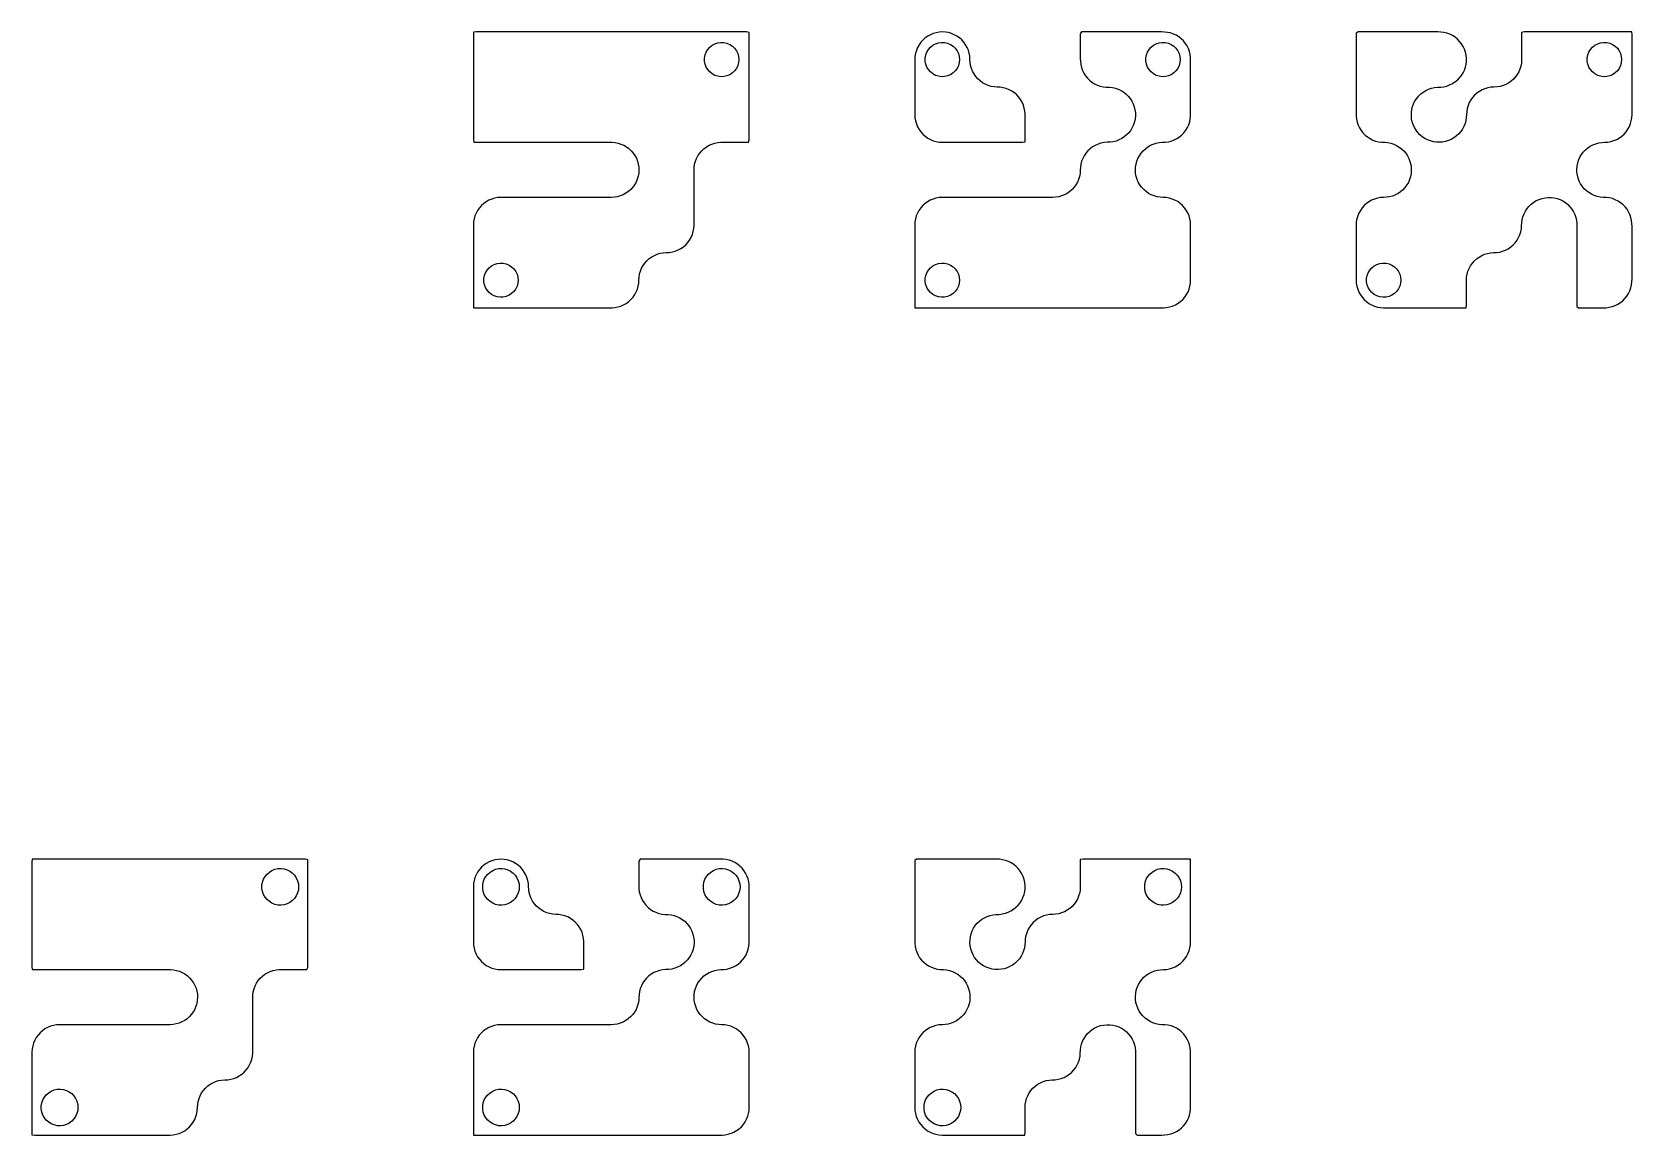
# Model space of a CAD drawing. Header units: millimetres. Extents: x -87.3 to -35.1, y 17.1 to 53.1.
import ezdxf

# ---------------------------------------------------------------- set-up
doc = ezdxf.new("R2010")
doc.units = ezdxf.units.MM

msp = doc.modelspace()

# ---------------------------------------------------------------- linework, layer by layer
for points in [[(-72.9, 45.9), (-72.9, 45.8), (-72.9, 45.7), (-72.9, 45.599), (-72.9, 45.499), (-72.9, 45.399), (-72.9, 45.299), (-72.9, 45.198), (-72.9, 45.098), (-72.9, 44.998), (-72.9, 44.898), (-72.9, 44.798), (-72.9, 44.697), (-72.9, 44.597), (-72.9, 44.497), (-72.9, 44.397), (-72.9, 44.297), (-72.9, 44.196), (-72.896, 44.1), (-72.796, 44.1), (-72.696, 44.1), (-72.595, 44.1), (-72.495, 44.1), (-72.395, 44.1), (-72.295, 44.1), (-72.195, 44.1), (-72.094, 44.1), (-71.994, 44.1), (-71.894, 44.1), (-71.794, 44.1), (-71.693, 44.1), (-71.593, 44.1), (-71.493, 44.1), (-71.393, 44.1), (-71.293, 44.1), (-71.192, 44.1), (-71.092, 44.1), (-70.992, 44.1), (-70.892, 44.1), (-70.791, 44.1), (-70.691, 44.1), (-70.591, 44.1), (-70.491, 44.1), (-70.391, 44.1), (-70.29, 44.1), (-70.19, 44.1), (-70.09, 44.1), (-69.99, 44.1), (-69.89, 44.1), (-69.789, 44.1), (-69.689, 44.1), (-69.589, 44.1), (-69.489, 44.1), (-69.388, 44.1), (-69.288, 44.1), (-69.188, 44.1), (-69.088, 44.1), (-68.988, 44.1), (-68.887, 44.1), (-68.787, 44.1), (-68.687, 44.1), (-68.587, 44.1), (-68.486, 44.1), (-68.386, 44.1), (-68.286, 44.107), (-68.188, 44.125), (-68.092, 44.154), (-68, 44.194), (-67.913, 44.243), (-67.832, 44.302), (-67.758, 44.37), (-67.692, 44.445), (-67.634, 44.527), (-67.586, 44.615), (-67.549, 44.708), (-67.522, 44.804), (-67.505, 44.903), (-67.5, 45.003), (-67.494, 45.103), (-67.477, 45.202), (-67.449, 45.298), (-67.411, 45.391), (-67.362, 45.478), (-67.305, 45.56), (-67.238, 45.635), (-67.163, 45.702), (-67.082, 45.76), (-66.995, 45.809), (-66.902, 45.848), (-66.806, 45.876), (-66.708, 45.894), (-66.608, 45.9), (-66.508, 45.905), (-66.409, 45.921), (-66.312, 45.947), (-66.219, 45.985), (-66.131, 46.032), (-66.048, 46.089), (-65.973, 46.155), (-65.905, 46.228), (-65.846, 46.309), (-65.796, 46.396), (-65.756, 46.488), (-65.726, 46.583), (-65.708, 46.682), (-65.7, 46.782), (-65.7, 46.882), (-65.7, 46.982), (-65.7, 47.082), (-65.7, 47.183), (-65.7, 47.283), (-65.7, 47.383), (-65.7, 47.483), (-65.7, 47.584), (-65.7, 47.684), (-65.7, 47.784), (-65.7, 47.884), (-65.7, 47.984), (-65.7, 48.085), (-65.7, 48.185), (-65.7, 48.285), (-65.7, 48.385), (-65.7, 48.485), (-65.7, 48.586), (-65.696, 48.686), (-65.681, 48.785), (-65.655, 48.882), (-65.618, 48.975), (-65.572, 49.063), (-65.515, 49.146), (-65.45, 49.222), (-65.377, 49.291), (-65.297, 49.351), (-65.21, 49.401), (-65.119, 49.442), (-65.023, 49.472), (-64.925, 49.491), (-64.825, 49.5), (-64.725, 49.5), (-64.625, 49.5), (-64.524, 49.5), (-64.424, 49.5), (-64.324, 49.5), (-64.224, 49.5), (-64.123, 49.5), (-64.023, 49.5), (-63.923, 49.5), (-63.9, 49.577), (-63.9, 49.677), (-63.9, 49.778), (-63.9, 49.878), (-63.9, 49.978), (-63.9, 50.078), (-63.9, 50.179), (-63.9, 50.279), (-63.9, 50.379), (-63.9, 50.479), (-63.9, 50.579), (-63.9, 50.68), (-63.9, 50.78), (-63.9, 50.88), (-63.9, 50.98), (-63.9, 51.08), (-63.9, 51.181), (-63.9, 51.281), (-63.9, 51.381), (-63.9, 51.481), (-63.9, 51.582), (-63.9, 51.682), (-63.9, 51.782), (-63.9, 51.882), (-63.9, 51.982), (-63.9, 52.083), (-63.9, 52.183), (-63.9, 52.283), (-63.9, 52.383), (-63.9, 52.484), (-63.9, 52.584), (-63.9, 52.684), (-63.9, 52.784), (-63.9, 52.884), (-63.9, 52.985), (-63.9, 53.085), (-63.985, 53.1), (-64.085, 53.1), (-64.186, 53.1), (-64.286, 53.1), (-64.386, 53.1), (-64.486, 53.1), (-64.586, 53.1), (-64.687, 53.1), (-64.787, 53.1), (-64.887, 53.1), (-64.987, 53.1), (-65.087, 53.1), (-65.188, 53.1), (-65.288, 53.1), (-65.388, 53.1), (-65.488, 53.1), (-65.589, 53.1), (-65.689, 53.1), (-65.789, 53.1), (-65.889, 53.1), (-65.989, 53.1), (-66.09, 53.1), (-66.19, 53.1), (-66.29, 53.1), (-66.39, 53.1), (-66.491, 53.1), (-66.591, 53.1), (-66.691, 53.1), (-66.791, 53.1), (-66.891, 53.1), (-66.992, 53.1), (-67.092, 53.1), (-67.192, 53.1), (-67.292, 53.1), (-67.392, 53.1), (-67.493, 53.1), (-67.593, 53.1), (-67.693, 53.1), (-67.793, 53.1), (-67.894, 53.1), (-67.994, 53.1), (-68.094, 53.1), (-68.194, 53.1), (-68.294, 53.1), (-68.395, 53.1), (-68.495, 53.1), (-68.595, 53.1), (-68.695, 53.1), (-68.796, 53.1), (-68.896, 53.1), (-68.996, 53.1), (-69.096, 53.1), (-69.196, 53.1), (-69.297, 53.1), (-69.397, 53.1), (-69.497, 53.1), (-69.597, 53.1), (-69.698, 53.1), (-69.798, 53.1), (-69.898, 53.1), (-69.998, 53.1), (-70.098, 53.1), (-70.199, 53.1), (-70.299, 53.1), (-70.399, 53.1), (-70.499, 53.1), (-70.599, 53.1), (-70.7, 53.1), (-70.8, 53.1), (-70.9, 53.1), (-71, 53.1), (-71.101, 53.1), (-71.201, 53.1), (-71.301, 53.1), (-71.401, 53.1), (-71.501, 53.1), (-71.602, 53.1), (-71.702, 53.1), (-71.802, 53.1), (-71.902, 53.1), (-72.003, 53.1), (-72.103, 53.1), (-72.203, 53.1), (-72.303, 53.1), (-72.403, 53.1), (-72.504, 53.1), (-72.604, 53.1), (-72.704, 53.1), (-72.804, 53.1), (-72.9, 53.096), (-72.9, 52.995), (-72.9, 52.895), (-72.9, 52.795), (-72.9, 52.695), (-72.9, 52.594), (-72.9, 52.494), (-72.9, 52.394), (-72.9, 52.294), (-72.9, 52.194), (-72.9, 52.093), (-72.9, 51.993), (-72.9, 51.893), (-72.9, 51.793), (-72.9, 51.692), (-72.9, 51.592), (-72.9, 51.492), (-72.9, 51.392), (-72.9, 51.292), (-72.9, 51.191), (-72.9, 51.091), (-72.9, 50.991), (-72.9, 50.891), (-72.9, 50.79), (-72.9, 50.69), (-72.9, 50.59), (-72.9, 50.49), (-72.9, 50.39), (-72.9, 50.289), (-72.9, 50.189), (-72.9, 50.089), (-72.9, 49.989), (-72.9, 49.889), (-72.9, 49.788), (-72.9, 49.688), (-72.9, 49.588), (-72.888, 49.5), (-72.787, 49.5), (-72.687, 49.5), (-72.587, 49.5), (-72.487, 49.5), (-72.387, 49.5), (-72.286, 49.5), (-72.186, 49.5), (-72.086, 49.5), (-71.986, 49.5), (-71.885, 49.5), (-71.785, 49.5), (-71.685, 49.5), (-71.585, 49.5), (-71.485, 49.5), (-71.384, 49.5), (-71.284, 49.5), (-71.184, 49.5), (-71.084, 49.5), (-70.984, 49.5), (-70.883, 49.5), (-70.783, 49.5), (-70.683, 49.5), (-70.583, 49.5), (-70.482, 49.5), (-70.382, 49.5), (-70.282, 49.5), (-70.182, 49.5), (-70.082, 49.5), (-69.981, 49.5), (-69.881, 49.5), (-69.781, 49.5), (-69.681, 49.5), (-69.58, 49.5), (-69.48, 49.5), (-69.38, 49.5), (-69.28, 49.5), (-69.18, 49.5), (-69.079, 49.5), (-68.979, 49.5), (-68.879, 49.5), (-68.779, 49.5), (-68.678, 49.5), (-68.578, 49.5), (-68.478, 49.5), (-68.378, 49.5), (-68.278, 49.492), (-68.18, 49.473), (-68.084, 49.443), (-67.992, 49.402), (-67.906, 49.352), (-67.825, 49.293), (-67.752, 49.224), (-67.686, 49.148), (-67.63, 49.066), (-67.583, 48.977), (-67.546, 48.884), (-67.52, 48.788), (-67.504, 48.689), (-67.5, 48.588), (-67.507, 48.489), (-67.525, 48.39), (-67.554, 48.294), (-67.593, 48.202), (-67.642, 48.115), (-67.701, 48.033), (-67.768, 47.959), (-67.843, 47.893), (-67.925, 47.835), (-68.013, 47.787), (-68.106, 47.749), (-68.202, 47.722), (-68.301, 47.705), (-68.401, 47.7), (-68.501, 47.7), (-68.601, 47.7), (-68.701, 47.7), (-68.802, 47.7), (-68.902, 47.7), (-69.002, 47.7), (-69.102, 47.7), (-69.203, 47.7), (-69.303, 47.7), (-69.403, 47.7), (-69.503, 47.7), (-69.603, 47.7), (-69.704, 47.7), (-69.804, 47.7), (-69.904, 47.7), (-70.004, 47.7), (-70.105, 47.7), (-70.205, 47.7), (-70.305, 47.7), (-70.405, 47.7), (-70.505, 47.7), (-70.606, 47.7), (-70.706, 47.7), (-70.806, 47.7), (-70.906, 47.7), (-71.007, 47.7), (-71.107, 47.7), (-71.207, 47.7), (-71.307, 47.7), (-71.407, 47.7), (-71.508, 47.7), (-71.608, 47.7), (-71.708, 47.7), (-71.808, 47.7), (-71.908, 47.7), (-72.009, 47.7), (-72.109, 47.693), (-72.207, 47.676), (-72.303, 47.647), (-72.396, 47.608), (-72.483, 47.559), (-72.564, 47.501), (-72.639, 47.434), (-72.705, 47.359), (-72.763, 47.277), (-72.811, 47.19), (-72.85, 47.097), (-72.877, 47.001), (-72.894, 46.902), (-72.9, 46.802), (-72.9, 46.702), (-72.9, 46.602), (-72.9, 46.501), (-72.9, 46.401), (-72.9, 46.301), (-72.9, 46.201), (-72.9, 46.1), (-72.9, 46), (-72.9, 45.9)], [(-64.24, 52.2), (-64.249, 52.1), (-64.276, 52.003), (-64.319, 51.913), (-64.378, 51.832), (-64.451, 51.762), (-64.535, 51.707), (-64.627, 51.668), (-64.725, 51.645), (-64.825, 51.641), (-64.925, 51.654), (-65.02, 51.685), (-65.108, 51.733), (-65.187, 51.795), (-65.253, 51.871), (-65.304, 51.957), (-65.34, 52.051), (-65.358, 52.15), (-65.358, 52.25), (-65.34, 52.349), (-65.304, 52.443), (-65.253, 52.529), (-65.187, 52.605), (-65.108, 52.667), (-65.02, 52.715), (-64.925, 52.746), (-64.825, 52.759), (-64.725, 52.755), (-64.627, 52.732), (-64.535, 52.693), (-64.451, 52.638), (-64.378, 52.568), (-64.319, 52.487), (-64.276, 52.397), (-64.249, 52.3), (-64.24, 52.2)], [(-58.5, 45.9), (-58.5, 45.8), (-58.5, 45.7), (-58.5, 45.599), (-58.5, 45.499), (-58.5, 45.399), (-58.5, 45.299), (-58.5, 45.199), (-58.5, 45.099), (-58.5, 44.998), (-58.5, 44.898), (-58.5, 44.798), (-58.5, 44.698), (-58.5, 44.598), (-58.5, 44.498), (-58.5, 44.397), (-58.5, 44.297), (-58.5, 44.197), (-58.497, 44.1), (-58.397, 44.1), (-58.297, 44.1), (-58.196, 44.1), (-58.096, 44.1), (-57.996, 44.1), (-57.896, 44.1), (-57.796, 44.1), (-57.696, 44.1), (-57.595, 44.1), (-57.495, 44.1), (-57.395, 44.1), (-57.295, 44.1), (-57.195, 44.1), (-57.095, 44.1), (-56.994, 44.1), (-56.894, 44.1), (-56.794, 44.1), (-56.694, 44.1), (-56.594, 44.1), (-56.494, 44.1), (-56.393, 44.1), (-56.293, 44.1), (-56.193, 44.1), (-56.093, 44.1), (-55.993, 44.1), (-55.893, 44.1), (-55.792, 44.1), (-55.692, 44.1), (-55.592, 44.1), (-55.492, 44.1), (-55.392, 44.1), (-55.292, 44.1), (-55.191, 44.1), (-55.091, 44.1), (-54.991, 44.1), (-54.891, 44.1), (-54.791, 44.1), (-54.691, 44.1), (-54.59, 44.1), (-54.49, 44.1), (-54.39, 44.1), (-54.29, 44.1), (-54.19, 44.1), (-54.09, 44.1), (-53.989, 44.1), (-53.889, 44.1), (-53.789, 44.1), (-53.689, 44.1), (-53.589, 44.1), (-53.489, 44.1), (-53.388, 44.1), (-53.288, 44.1), (-53.188, 44.1), (-53.088, 44.1), (-52.988, 44.1), (-52.888, 44.1), (-52.787, 44.1), (-52.687, 44.1), (-52.587, 44.1), (-52.487, 44.1), (-52.387, 44.1), (-52.287, 44.1), (-52.186, 44.1), (-52.086, 44.1), (-51.986, 44.1), (-51.886, 44.1), (-51.786, 44.1), (-51.686, 44.1), (-51.585, 44.1), (-51.485, 44.1), (-51.385, 44.1), (-51.285, 44.1), (-51.185, 44.1), (-51.085, 44.1), (-50.984, 44.1), (-50.884, 44.1), (-50.784, 44.1), (-50.684, 44.1), (-50.584, 44.1), (-50.484, 44.1), (-50.383, 44.1), (-50.284, 44.108), (-50.185, 44.126), (-50.089, 44.155), (-49.998, 44.195), (-49.911, 44.245), (-49.83, 44.304), (-49.756, 44.371), (-49.69, 44.447), (-49.633, 44.529), (-49.585, 44.617), (-49.548, 44.71), (-49.521, 44.806), (-49.505, 44.905), (-49.5, 45.005), (-49.5, 45.105), (-49.5, 45.206), (-49.5, 45.306), (-49.5, 45.406), (-49.5, 45.506), (-49.5, 45.606), (-49.5, 45.706), (-49.5, 45.807), (-49.5, 45.907), (-49.5, 46.007), (-49.5, 46.107), (-49.5, 46.207), (-49.5, 46.307), (-49.5, 46.408), (-49.5, 46.508), (-49.5, 46.608), (-49.5, 46.708), (-49.5, 46.808), (-49.507, 46.908), (-49.524, 47.007), (-49.552, 47.103), (-49.591, 47.195), (-49.64, 47.282), (-49.698, 47.364), (-49.765, 47.438), (-49.84, 47.505), (-49.922, 47.563), (-50.01, 47.611), (-50.102, 47.649), (-50.198, 47.677), (-50.297, 47.694), (-50.397, 47.7), (-50.497, 47.705), (-50.596, 47.722), (-50.692, 47.749), (-50.785, 47.786), (-50.873, 47.834), (-50.955, 47.891), (-51.03, 47.957), (-51.098, 48.031), (-51.156, 48.112), (-51.206, 48.199), (-51.245, 48.291), (-51.274, 48.387), (-51.293, 48.486), (-51.3, 48.586), (-51.296, 48.686), (-51.281, 48.785), (-51.255, 48.881), (-51.218, 48.974), (-51.172, 49.063), (-51.116, 49.146), (-51.05, 49.222), (-50.977, 49.29), (-50.897, 49.35), (-50.811, 49.401), (-50.719, 49.441), (-50.624, 49.472), (-50.526, 49.491), (-50.426, 49.5), (-50.326, 49.503), (-50.227, 49.517), (-50.13, 49.542), (-50.036, 49.577), (-49.947, 49.622), (-49.863, 49.678), (-49.786, 49.742), (-49.717, 49.814), (-49.656, 49.893), (-49.604, 49.979), (-49.563, 50.07), (-49.531, 50.165), (-49.51, 50.263), (-49.501, 50.363), (-49.5, 50.463), (-49.5, 50.563), (-49.5, 50.663), (-49.5, 50.763), (-49.5, 50.864), (-49.5, 50.964), (-49.5, 51.064), (-49.5, 51.164), (-49.5, 51.264), (-49.5, 51.364), (-49.5, 51.465), (-49.5, 51.565), (-49.5, 51.665), (-49.5, 51.765), (-49.5, 51.865), (-49.5, 51.965), (-49.5, 52.066), (-49.5, 52.166), (-49.502, 52.266), (-49.515, 52.365), (-49.539, 52.462), (-49.574, 52.556), (-49.618, 52.646), (-49.673, 52.73), (-49.736, 52.808), (-49.808, 52.878), (-49.887, 52.939), (-49.972, 52.992), (-50.062, 53.034), (-50.157, 53.067), (-50.255, 53.088), (-50.354, 53.099), (-50.455, 53.1), (-50.555, 53.1), (-50.655, 53.1), (-50.755, 53.1), (-50.855, 53.1), (-50.955, 53.1), (-51.056, 53.1), (-51.156, 53.1), (-51.256, 53.1), (-51.356, 53.1), (-51.456, 53.1), (-51.556, 53.1), (-51.657, 53.1), (-51.757, 53.1), (-51.857, 53.1), (-51.957, 53.1), (-52.057, 53.1), (-52.157, 53.1), (-52.258, 53.1), (-52.358, 53.1), (-52.458, 53.1), (-52.558, 53.1), (-52.658, 53.1), (-52.758, 53.1), (-52.859, 53.1), (-52.959, 53.1), (-53.059, 53.1), (-53.1, 53.041), (-53.1, 52.941), (-53.1, 52.841), (-53.1, 52.74), (-53.1, 52.64), (-53.1, 52.54), (-53.1, 52.44), (-53.1, 52.34), (-53.1, 52.24), (-53.098, 52.139), (-53.086, 52.04), (-53.062, 51.943), (-53.029, 51.848), (-52.984, 51.759), (-52.93, 51.674), (-52.868, 51.596), (-52.796, 51.526), (-52.718, 51.464), (-52.633, 51.411), (-52.543, 51.368), (-52.448, 51.335), (-52.35, 51.313), (-52.251, 51.301), (-52.151, 51.299), (-52.051, 51.288), (-51.954, 51.266), (-51.859, 51.233), (-51.769, 51.19), (-51.683, 51.137), (-51.605, 51.075), (-51.534, 51.005), (-51.47, 50.927), (-51.416, 50.843), (-51.372, 50.753), (-51.338, 50.659), (-51.315, 50.562), (-51.302, 50.462), (-51.301, 50.362), (-51.311, 50.262), (-51.331, 50.165), (-51.363, 50.069), (-51.405, 49.979), (-51.456, 49.893), (-51.517, 49.813), (-51.587, 49.741), (-51.664, 49.677), (-51.747, 49.622), (-51.837, 49.577), (-51.93, 49.541), (-52.027, 49.517), (-52.126, 49.503), (-52.227, 49.5), (-52.326, 49.491), (-52.424, 49.472), (-52.52, 49.441), (-52.611, 49.4), (-52.698, 49.35), (-52.778, 49.29), (-52.851, 49.221), (-52.916, 49.145), (-52.972, 49.062), (-53.019, 48.974), (-53.055, 48.881), (-53.081, 48.784), (-53.096, 48.685), (-53.1, 48.585), (-53.107, 48.485), (-53.126, 48.387), (-53.155, 48.291), (-53.194, 48.199), (-53.244, 48.112), (-53.303, 48.031), (-53.37, 47.957), (-53.446, 47.891), (-53.528, 47.834), (-53.616, 47.786), (-53.709, 47.748), (-53.805, 47.721), (-53.904, 47.705), (-54.004, 47.7), (-54.104, 47.7), (-54.204, 47.7), (-54.304, 47.7), (-54.404, 47.7), (-54.505, 47.7), (-54.605, 47.7), (-54.705, 47.7), (-54.805, 47.7), (-54.905, 47.7), (-55.005, 47.7), (-55.106, 47.7), (-55.206, 47.7), (-55.306, 47.7), (-55.406, 47.7), (-55.506, 47.7), (-55.607, 47.7), (-55.707, 47.7), (-55.807, 47.7), (-55.907, 47.7), (-56.007, 47.7), (-56.107, 47.7), (-56.208, 47.7), (-56.308, 47.7), (-56.408, 47.7), (-56.508, 47.7), (-56.608, 47.7), (-56.708, 47.7), (-56.809, 47.7), (-56.909, 47.7), (-57.009, 47.7), (-57.109, 47.7), (-57.209, 47.7), (-57.309, 47.7), (-57.41, 47.7), (-57.51, 47.7), (-57.61, 47.7), (-57.71, 47.693), (-57.808, 47.676), (-57.904, 47.647), (-57.996, 47.608), (-58.084, 47.559), (-58.165, 47.501), (-58.239, 47.433), (-58.306, 47.359), (-58.363, 47.277), (-58.412, 47.189), (-58.45, 47.096), (-58.477, 47), (-58.494, 46.901), (-58.5, 46.802), (-58.5, 46.701), (-58.5, 46.601), (-58.5, 46.501), (-58.5, 46.401), (-58.5, 46.301), (-58.5, 46.2), (-58.5, 46.1), (-58.5, 46), (-58.5, 45.9)], [(-58.5, 51.3), (-58.5, 51.199), (-58.5, 51.099), (-58.5, 50.998), (-58.5, 50.898), (-58.5, 50.797), (-58.5, 50.697), (-58.5, 50.596), (-58.5, 50.496), (-58.5, 50.395), (-58.494, 50.295), (-58.477, 50.196), (-58.448, 50.099), (-58.409, 50.007), (-58.361, 49.919), (-58.302, 49.837), (-58.235, 49.762), (-58.16, 49.695), (-58.078, 49.637), (-57.99, 49.589), (-57.897, 49.55), (-57.8, 49.523), (-57.701, 49.506), (-57.601, 49.5), (-57.5, 49.5), (-57.4, 49.5), (-57.299, 49.5), (-57.199, 49.5), (-57.098, 49.5), (-56.998, 49.5), (-56.897, 49.5), (-56.797, 49.5), (-56.696, 49.5), (-56.595, 49.5), (-56.495, 49.5), (-56.394, 49.5), (-56.294, 49.5), (-56.193, 49.5), (-56.093, 49.5), (-55.992, 49.5), (-55.892, 49.5), (-55.791, 49.5), (-55.69, 49.5), (-55.59, 49.5), (-55.489, 49.5), (-55.389, 49.5), (-55.288, 49.5), (-55.188, 49.5), (-55.087, 49.5), (-54.987, 49.5), (-54.9, 49.514), (-54.9, 49.614), (-54.9, 49.715), (-54.9, 49.816), (-54.9, 49.916), (-54.9, 50.017), (-54.9, 50.117), (-54.9, 50.218), (-54.9, 50.318), (-54.9, 50.419), (-54.908, 50.519), (-54.927, 50.618), (-54.956, 50.714), (-54.997, 50.806), (-55.047, 50.893), (-55.107, 50.974), (-55.175, 51.048), (-55.251, 51.113), (-55.334, 51.17), (-55.423, 51.217), (-55.516, 51.254), (-55.613, 51.28), (-55.713, 51.296), (-55.813, 51.3), (-55.913, 51.307), (-56.012, 51.325), (-56.108, 51.354), (-56.201, 51.394), (-56.288, 51.444), (-56.369, 51.503), (-56.443, 51.571), (-56.51, 51.646), (-56.567, 51.729), (-56.615, 51.817), (-56.652, 51.911), (-56.679, 52.007), (-56.695, 52.107), (-56.7, 52.207), (-56.706, 52.307), (-56.724, 52.406), (-56.752, 52.503), (-56.791, 52.595), (-56.841, 52.683), (-56.899, 52.765), (-56.966, 52.839), (-57.042, 52.906), (-57.124, 52.964), (-57.212, 53.012), (-57.305, 53.05), (-57.402, 53.078), (-57.501, 53.094), (-57.601, 53.1), (-57.701, 53.094), (-57.8, 53.077), (-57.897, 53.05), (-57.99, 53.011), (-58.078, 52.963), (-58.16, 52.905), (-58.235, 52.838), (-58.302, 52.763), (-58.361, 52.681), (-58.409, 52.593), (-58.448, 52.501), (-58.477, 52.404), (-58.494, 52.305), (-58.5, 52.205), (-58.5, 52.104), (-58.5, 52.004), (-58.5, 51.903), (-58.5, 51.803), (-58.5, 51.702), (-58.5, 51.602), (-58.5, 51.501), (-58.5, 51.401), (-58.5, 51.3)], [(-57.04, 52.2), (-57.049, 52.1), (-57.076, 52.003), (-57.119, 51.913), (-57.178, 51.832), (-57.251, 51.762), (-57.335, 51.707), (-57.427, 51.668), (-57.525, 51.645), (-57.625, 51.641), (-57.725, 51.654), (-57.82, 51.685), (-57.908, 51.733), (-57.987, 51.795), (-58.053, 51.871), (-58.104, 51.957), (-58.14, 52.051), (-58.158, 52.15), (-58.158, 52.25), (-58.14, 52.349), (-58.104, 52.443), (-58.053, 52.529), (-57.987, 52.605), (-57.908, 52.667), (-57.82, 52.715), (-57.725, 52.746), (-57.625, 52.759), (-57.525, 52.755), (-57.427, 52.732), (-57.335, 52.693), (-57.251, 52.638), (-57.178, 52.568), (-57.119, 52.487), (-57.076, 52.397), (-57.049, 52.3), (-57.04, 52.2)], [(-49.84, 52.2), (-49.849, 52.1), (-49.876, 52.003), (-49.919, 51.913), (-49.978, 51.832), (-50.051, 51.762), (-50.135, 51.707), (-50.227, 51.668), (-50.325, 51.645), (-50.425, 51.641), (-50.525, 51.654), (-50.62, 51.685), (-50.708, 51.733), (-50.787, 51.795), (-50.853, 51.871), (-50.904, 51.957), (-50.94, 52.051), (-50.958, 52.15), (-50.958, 52.25), (-50.94, 52.349), (-50.904, 52.443), (-50.853, 52.529), (-50.787, 52.605), (-50.708, 52.667), (-50.62, 52.715), (-50.525, 52.746), (-50.425, 52.759), (-50.325, 52.755), (-50.227, 52.732), (-50.135, 52.693), (-50.051, 52.638), (-49.978, 52.568), (-49.919, 52.487), (-49.876, 52.397), (-49.849, 52.3), (-49.84, 52.2)], [(-44.1, 45.9), (-44.1, 45.8), (-44.1, 45.7), (-44.1, 45.599), (-44.1, 45.499), (-44.1, 45.399), (-44.1, 45.299), (-44.1, 45.199), (-44.1, 45.099), (-44.1, 44.999), (-44.094, 44.899), (-44.077, 44.8), (-44.05, 44.704), (-44.012, 44.611), (-43.963, 44.523), (-43.906, 44.442), (-43.839, 44.367), (-43.765, 44.299), (-43.684, 44.241), (-43.596, 44.192), (-43.504, 44.153), (-43.408, 44.124), (-43.31, 44.107), (-43.21, 44.1), (-43.11, 44.1), (-43.01, 44.1), (-42.909, 44.1), (-42.809, 44.1), (-42.709, 44.1), (-42.609, 44.1), (-42.509, 44.1), (-42.409, 44.1), (-42.308, 44.1), (-42.208, 44.1), (-42.108, 44.1), (-42.008, 44.1), (-41.908, 44.1), (-41.808, 44.1), (-41.707, 44.1), (-41.607, 44.1), (-41.507, 44.1), (-41.407, 44.1), (-41.307, 44.1), (-41.207, 44.1), (-41.106, 44.1), (-41.006, 44.1), (-40.906, 44.1), (-40.806, 44.1), (-40.706, 44.1), (-40.606, 44.1), (-40.505, 44.1), (-40.5, 44.195), (-40.5, 44.295), (-40.5, 44.395), (-40.5, 44.495), (-40.5, 44.595), (-40.5, 44.696), (-40.5, 44.796), (-40.5, 44.896), (-40.5, 44.996), (-40.495, 45.096), (-40.479, 45.195), (-40.452, 45.291), (-40.414, 45.384), (-40.366, 45.472), (-40.309, 45.554), (-40.243, 45.63), (-40.169, 45.697), (-40.088, 45.756), (-40.001, 45.806), (-39.909, 45.845), (-39.814, 45.874), (-39.715, 45.893), (-39.615, 45.9), (-39.515, 45.904), (-39.416, 45.919), (-39.32, 45.945), (-39.226, 45.981), (-39.138, 46.028), (-39.055, 46.084), (-38.979, 46.149), (-38.91, 46.222), (-38.85, 46.302), (-38.8, 46.389), (-38.759, 46.48), (-38.728, 46.575), (-38.709, 46.674), (-38.7, 46.773), (-38.697, 46.873), (-38.683, 46.973), (-38.659, 47.07), (-38.623, 47.163), (-38.578, 47.253), (-38.523, 47.336), (-38.459, 47.413), (-38.387, 47.482), (-38.307, 47.543), (-38.222, 47.595), (-38.131, 47.637), (-38.036, 47.669), (-37.938, 47.689), (-37.838, 47.699), (-37.738, 47.698), (-37.639, 47.685), (-37.541, 47.662), (-37.447, 47.628), (-37.357, 47.584), (-37.273, 47.53), (-37.195, 47.467), (-37.125, 47.395), (-37.063, 47.317), (-37.01, 47.232), (-36.967, 47.141), (-36.934, 47.047), (-36.912, 46.949), (-36.901, 46.849), (-36.9, 46.749), (-36.9, 46.649), (-36.9, 46.549), (-36.9, 46.449), (-36.9, 46.349), (-36.9, 46.248), (-36.9, 46.148), (-36.9, 46.048), (-36.9, 45.948), (-36.9, 45.848), (-36.9, 45.748), (-36.9, 45.647), (-36.9, 45.547), (-36.9, 45.447), (-36.9, 45.347), (-36.9, 45.247), (-36.9, 45.147), (-36.9, 45.046), (-36.9, 44.946), (-36.9, 44.846), (-36.9, 44.746), (-36.9, 44.646), (-36.9, 44.546), (-36.9, 44.445), (-36.9, 44.345), (-36.9, 44.245), (-36.9, 44.145), (-36.845, 44.1), (-36.745, 44.1), (-36.644, 44.1), (-36.544, 44.1), (-36.444, 44.1), (-36.344, 44.1), (-36.244, 44.1), (-36.144, 44.1), (-36.043, 44.1), (-35.943, 44.102), (-35.844, 44.114), (-35.746, 44.136), (-35.652, 44.17), (-35.562, 44.214), (-35.477, 44.267), (-35.399, 44.33), (-35.329, 44.401), (-35.266, 44.479), (-35.213, 44.564), (-35.169, 44.654), (-35.136, 44.748), (-35.113, 44.846), (-35.102, 44.945), (-35.1, 45.045), (-35.1, 45.145), (-35.1, 45.246), (-35.1, 45.346), (-35.1, 45.446), (-35.1, 45.546), (-35.1, 45.646), (-35.1, 45.746), (-35.1, 45.847), (-35.1, 45.947), (-35.1, 46.047), (-35.1, 46.147), (-35.1, 46.247), (-35.1, 46.347), (-35.1, 46.448), (-35.1, 46.548), (-35.1, 46.648), (-35.1, 46.748), (-35.101, 46.848), (-35.112, 46.948), (-35.134, 47.045), (-35.167, 47.14), (-35.21, 47.231), (-35.262, 47.316), (-35.324, 47.394), (-35.394, 47.466), (-35.472, 47.529), (-35.556, 47.583), (-35.646, 47.627), (-35.74, 47.662), (-35.837, 47.685), (-35.937, 47.698), (-36.037, 47.701), (-36.137, 47.71), (-36.234, 47.731), (-36.33, 47.762), (-36.421, 47.804), (-36.506, 47.856), (-36.586, 47.917), (-36.658, 47.986), (-36.722, 48.063), (-36.777, 48.146), (-36.823, 48.236), (-36.858, 48.329), (-36.883, 48.426), (-36.897, 48.525), (-36.9, 48.625), (-36.891, 48.725), (-36.872, 48.823), (-36.842, 48.919), (-36.801, 49.01), (-36.75, 49.097), (-36.691, 49.177), (-36.622, 49.25), (-36.546, 49.315), (-36.463, 49.372), (-36.375, 49.418), (-36.282, 49.455), (-36.185, 49.481), (-36.086, 49.496), (-35.986, 49.5), (-35.886, 49.507), (-35.788, 49.525), (-35.692, 49.554), (-35.6, 49.594), (-35.513, 49.643), (-35.432, 49.702), (-35.358, 49.77), (-35.292, 49.845), (-35.234, 49.927), (-35.187, 50.015), (-35.149, 50.108), (-35.122, 50.204), (-35.105, 50.303), (-35.1, 50.403), (-35.1, 50.503), (-35.1, 50.603), (-35.1, 50.703), (-35.1, 50.803), (-35.1, 50.904), (-35.1, 51.004), (-35.1, 51.104), (-35.1, 51.204), (-35.1, 51.304), (-35.1, 51.404), (-35.1, 51.505), (-35.1, 51.605), (-35.1, 51.705), (-35.1, 51.805), (-35.1, 51.905), (-35.1, 52.005), (-35.1, 52.106), (-35.1, 52.206), (-35.1, 52.306), (-35.1, 52.406), (-35.1, 52.506), (-35.1, 52.606), (-35.1, 52.707), (-35.1, 52.807), (-35.1, 52.907), (-35.1, 53.007), (-35.107, 53.1), (-35.207, 53.1), (-35.308, 53.1), (-35.408, 53.1), (-35.508, 53.1), (-35.608, 53.1), (-35.708, 53.1), (-35.808, 53.1), (-35.909, 53.1), (-36.009, 53.1), (-36.109, 53.1), (-36.209, 53.1), (-36.309, 53.1), (-36.409, 53.1), (-36.51, 53.1), (-36.61, 53.1), (-36.71, 53.1), (-36.81, 53.1), (-36.91, 53.1), (-37.01, 53.1), (-37.111, 53.1), (-37.211, 53.1), (-37.311, 53.1), (-37.411, 53.1), (-37.511, 53.1), (-37.611, 53.1), (-37.712, 53.1), (-37.812, 53.1), (-37.912, 53.1), (-38.012, 53.1), (-38.112, 53.1), (-38.212, 53.1), (-38.313, 53.1), (-38.413, 53.1), (-38.513, 53.1), (-38.613, 53.1), (-38.7, 53.087), (-38.7, 52.987), (-38.7, 52.886), (-38.7, 52.786), (-38.7, 52.686), (-38.7, 52.586), (-38.7, 52.486), (-38.7, 52.386), (-38.7, 52.285), (-38.7, 52.185), (-38.707, 52.085), (-38.726, 51.987), (-38.755, 51.891), (-38.794, 51.799), (-38.844, 51.712), (-38.902, 51.631), (-38.97, 51.557), (-39.045, 51.491), (-39.127, 51.434), (-39.215, 51.386), (-39.308, 51.349), (-39.405, 51.321), (-39.503, 51.305), (-39.603, 51.3), (-39.703, 51.294), (-39.802, 51.277), (-39.898, 51.249), (-39.991, 51.211), (-40.078, 51.162), (-40.16, 51.105), (-40.235, 51.038), (-40.302, 50.964), (-40.36, 50.882), (-40.409, 50.795), (-40.448, 50.703), (-40.476, 50.607), (-40.493, 50.508), (-40.5, 50.408), (-40.505, 50.308), (-40.52, 50.209), (-40.547, 50.113), (-40.584, 50.02), (-40.632, 49.932), (-40.688, 49.849), (-40.754, 49.773), (-40.828, 49.706), (-40.908, 49.646), (-40.995, 49.596), (-41.087, 49.556), (-41.182, 49.527), (-41.281, 49.508), (-41.38, 49.5), (-41.481, 49.504), (-41.58, 49.518), (-41.676, 49.544), (-41.77, 49.58), (-41.859, 49.626), (-41.942, 49.681), (-42.018, 49.746), (-42.087, 49.819), (-42.147, 49.899), (-42.198, 49.985), (-42.24, 50.076), (-42.27, 50.171), (-42.29, 50.269), (-42.299, 50.369), (-42.297, 50.469), (-42.284, 50.568), (-42.26, 50.666), (-42.225, 50.759), (-42.18, 50.849), (-42.125, 50.933), (-42.062, 51.01), (-41.99, 51.08), (-41.911, 51.141), (-41.825, 51.193), (-41.735, 51.236), (-41.64, 51.267), (-41.542, 51.289), (-41.442, 51.299), (-41.342, 51.302), (-41.243, 51.314), (-41.145, 51.337), (-41.051, 51.37), (-40.961, 51.414), (-40.876, 51.468), (-40.798, 51.531), (-40.728, 51.602), (-40.665, 51.68), (-40.612, 51.765), (-40.569, 51.855), (-40.536, 51.949), (-40.513, 52.047), (-40.502, 52.146), (-40.501, 52.246), (-40.512, 52.346), (-40.534, 52.444), (-40.566, 52.538), (-40.609, 52.629), (-40.661, 52.714), (-40.723, 52.793), (-40.793, 52.865), (-40.871, 52.928), (-40.955, 52.982), (-41.044, 53.027), (-41.138, 53.061), (-41.236, 53.085), (-41.335, 53.098), (-41.435, 53.1), (-41.535, 53.1), (-41.635, 53.1), (-41.736, 53.1), (-41.836, 53.1), (-41.936, 53.1), (-42.036, 53.1), (-42.136, 53.1), (-42.236, 53.1), (-42.337, 53.1), (-42.437, 53.1), (-42.537, 53.1), (-42.637, 53.1), (-42.737, 53.1), (-42.837, 53.1), (-42.938, 53.1), (-43.038, 53.1), (-43.138, 53.1), (-43.238, 53.1), (-43.338, 53.1), (-43.438, 53.1), (-43.539, 53.1), (-43.639, 53.1), (-43.739, 53.1), (-43.839, 53.1), (-43.939, 53.1), (-44.039, 53.1), (-44.1, 53.06), (-44.1, 52.96), (-44.1, 52.86), (-44.1, 52.76), (-44.1, 52.66), (-44.1, 52.56), (-44.1, 52.459), (-44.1, 52.359), (-44.1, 52.259), (-44.1, 52.159), (-44.1, 52.059), (-44.1, 51.959), (-44.1, 51.858), (-44.1, 51.758), (-44.1, 51.658), (-44.1, 51.558), (-44.1, 51.458), (-44.1, 51.358), (-44.1, 51.257), (-44.1, 51.157), (-44.1, 51.057), (-44.1, 50.957), (-44.1, 50.857), (-44.1, 50.757), (-44.1, 50.656), (-44.1, 50.556), (-44.1, 50.456), (-44.099, 50.356), (-44.088, 50.256), (-44.067, 50.159), (-44.035, 50.064), (-43.992, 49.973), (-43.94, 49.888), (-43.879, 49.809), (-43.809, 49.737), (-43.731, 49.674), (-43.647, 49.619), (-43.558, 49.574), (-43.464, 49.54), (-43.367, 49.516), (-43.267, 49.503), (-43.167, 49.499), (-43.068, 49.49), (-42.97, 49.47), (-42.874, 49.439), (-42.783, 49.398), (-42.697, 49.346), (-42.617, 49.286), (-42.545, 49.217), (-42.48, 49.14), (-42.425, 49.057), (-42.379, 48.968), (-42.343, 48.875), (-42.318, 48.778), (-42.303, 48.679), (-42.3, 48.579), (-42.308, 48.479), (-42.327, 48.381), (-42.357, 48.285), (-42.397, 48.193), (-42.447, 48.107), (-42.507, 48.026), (-42.575, 47.953), (-42.65, 47.887), (-42.733, 47.831), (-42.821, 47.784), (-42.914, 47.747), (-43.011, 47.72), (-43.11, 47.705), (-43.21, 47.7), (-43.31, 47.693), (-43.408, 47.676), (-43.504, 47.647), (-43.596, 47.608), (-43.684, 47.559), (-43.765, 47.501), (-43.839, 47.433), (-43.906, 47.358), (-43.963, 47.277), (-44.012, 47.189), (-44.05, 47.096), (-44.077, 47), (-44.094, 46.901), (-44.1, 46.801), (-44.1, 46.701), (-44.1, 46.601), (-44.1, 46.501), (-44.1, 46.401), (-44.1, 46.301), (-44.1, 46.2), (-44.1, 46.1), (-44.1, 46), (-44.1, 45.9)], [(-35.44, 52.2), (-35.449, 52.1), (-35.476, 52.003), (-35.519, 51.913), (-35.578, 51.832), (-35.651, 51.762), (-35.735, 51.707), (-35.827, 51.668), (-35.925, 51.645), (-36.025, 51.641), (-36.125, 51.654), (-36.22, 51.685), (-36.308, 51.733), (-36.387, 51.795), (-36.453, 51.871), (-36.504, 51.957), (-36.54, 52.051), (-36.558, 52.15), (-36.558, 52.25), (-36.54, 52.349), (-36.504, 52.443), (-36.453, 52.529), (-36.387, 52.605), (-36.308, 52.667), (-36.22, 52.715), (-36.125, 52.746), (-36.025, 52.759), (-35.925, 52.755), (-35.827, 52.732), (-35.735, 52.693), (-35.651, 52.638), (-35.578, 52.568), (-35.519, 52.487), (-35.476, 52.397), (-35.449, 52.3), (-35.44, 52.2)], [(-71.44, 45), (-71.449, 44.9), (-71.476, 44.803), (-71.519, 44.713), (-71.578, 44.632), (-71.651, 44.562), (-71.735, 44.507), (-71.827, 44.468), (-71.925, 44.445), (-72.025, 44.441), (-72.125, 44.454), (-72.22, 44.485), (-72.308, 44.533), (-72.387, 44.595), (-72.453, 44.671), (-72.504, 44.757), (-72.54, 44.851), (-72.558, 44.95), (-72.558, 45.05), (-72.54, 45.149), (-72.504, 45.243), (-72.453, 45.329), (-72.387, 45.405), (-72.308, 45.467), (-72.22, 45.515), (-72.125, 45.546), (-72.025, 45.559), (-71.925, 45.555), (-71.827, 45.532), (-71.735, 45.493), (-71.651, 45.438), (-71.578, 45.368), (-71.519, 45.287), (-71.476, 45.197), (-71.449, 45.1), (-71.44, 45)], [(-57.04, 45), (-57.049, 44.9), (-57.076, 44.803), (-57.119, 44.713), (-57.178, 44.632), (-57.251, 44.562), (-57.335, 44.507), (-57.427, 44.468), (-57.525, 44.445), (-57.625, 44.441), (-57.725, 44.454), (-57.82, 44.485), (-57.908, 44.533), (-57.987, 44.595), (-58.053, 44.671), (-58.104, 44.757), (-58.14, 44.851), (-58.158, 44.95), (-58.158, 45.05), (-58.14, 45.149), (-58.104, 45.243), (-58.053, 45.329), (-57.987, 45.405), (-57.908, 45.467), (-57.82, 45.515), (-57.725, 45.546), (-57.625, 45.559), (-57.525, 45.555), (-57.427, 45.532), (-57.335, 45.493), (-57.251, 45.438), (-57.178, 45.368), (-57.119, 45.287), (-57.076, 45.197), (-57.049, 45.1), (-57.04, 45)], [(-42.64, 45), (-42.649, 44.9), (-42.676, 44.803), (-42.719, 44.713), (-42.778, 44.632), (-42.851, 44.562), (-42.935, 44.507), (-43.027, 44.468), (-43.125, 44.445), (-43.225, 44.441), (-43.325, 44.454), (-43.42, 44.485), (-43.508, 44.533), (-43.587, 44.595), (-43.653, 44.671), (-43.704, 44.757), (-43.74, 44.851), (-43.758, 44.95), (-43.758, 45.05), (-43.74, 45.149), (-43.704, 45.243), (-43.653, 45.329), (-43.587, 45.405), (-43.508, 45.467), (-43.42, 45.515), (-43.325, 45.546), (-43.225, 45.559), (-43.125, 45.555), (-43.027, 45.532), (-42.935, 45.493), (-42.851, 45.438), (-42.778, 45.368), (-42.719, 45.287), (-42.676, 45.197), (-42.649, 45.1), (-42.64, 45)], [(-85.5, 20.7), (-85.6, 20.7), (-85.7, 20.7), (-85.801, 20.7), (-85.901, 20.7), (-86.001, 20.7), (-86.101, 20.7), (-86.202, 20.7), (-86.302, 20.7), (-86.402, 20.7), (-86.502, 20.694), (-86.601, 20.677), (-86.697, 20.65), (-86.79, 20.611), (-86.877, 20.563), (-86.959, 20.505), (-87.034, 20.439), (-87.101, 20.364), (-87.159, 20.283), (-87.208, 20.196), (-87.247, 20.103), (-87.276, 20.007), (-87.293, 19.909), (-87.3, 19.809), (-87.3, 19.708), (-87.3, 19.608), (-87.3, 19.508), (-87.3, 19.408), (-87.3, 19.308), (-87.3, 19.207), (-87.3, 19.107), (-87.3, 19.007), (-87.3, 18.907), (-87.3, 18.807), (-87.3, 18.706), (-87.3, 18.606), (-87.3, 18.506), (-87.3, 18.406), (-87.3, 18.305), (-87.3, 18.205), (-87.3, 18.105), (-87.3, 18.005), (-87.3, 17.905), (-87.3, 17.804), (-87.3, 17.704), (-87.3, 17.604), (-87.3, 17.504), (-87.3, 17.403), (-87.3, 17.303), (-87.3, 17.203), (-87.3, 17.103), (-87.203, 17.1), (-87.102, 17.1), (-87.002, 17.1), (-86.902, 17.1), (-86.802, 17.1), (-86.701, 17.1), (-86.601, 17.1), (-86.501, 17.1), (-86.401, 17.1), (-86.301, 17.1), (-86.2, 17.1), (-86.1, 17.1), (-86, 17.1), (-85.9, 17.1), (-85.8, 17.1), (-85.699, 17.1), (-85.599, 17.1), (-85.499, 17.1), (-85.399, 17.1), (-85.298, 17.1), (-85.198, 17.1), (-85.098, 17.1), (-84.998, 17.1), (-84.898, 17.1), (-84.797, 17.1), (-84.697, 17.1), (-84.597, 17.1), (-84.497, 17.1), (-84.396, 17.1), (-84.296, 17.1), (-84.196, 17.1), (-84.096, 17.1), (-83.996, 17.1), (-83.895, 17.1), (-83.795, 17.1), (-83.695, 17.1), (-83.595, 17.1), (-83.495, 17.1), (-83.394, 17.1), (-83.294, 17.1), (-83.194, 17.1), (-83.094, 17.1), (-82.993, 17.1), (-82.893, 17.1), (-82.793, 17.1), (-82.693, 17.106), (-82.594, 17.124), (-82.498, 17.152), (-82.406, 17.191), (-82.318, 17.24), (-82.237, 17.298), (-82.162, 17.365), (-82.096, 17.44), (-82.038, 17.521), (-81.989, 17.609), (-81.951, 17.701), (-81.923, 17.798), (-81.906, 17.896), (-81.9, 17.996), (-81.895, 18.096), (-81.879, 18.195), (-81.851, 18.292), (-81.814, 18.384), (-81.766, 18.473), (-81.709, 18.555), (-81.643, 18.63), (-81.569, 18.698), (-81.488, 18.756), (-81.401, 18.806), (-81.309, 18.845), (-81.213, 18.875), (-81.114, 18.893), (-81.014, 18.9), (-80.914, 18.904), (-80.815, 18.919), (-80.718, 18.945), (-80.625, 18.982), (-80.537, 19.028), (-80.454, 19.085), (-80.378, 19.15), (-80.309, 19.223), (-80.249, 19.303), (-80.199, 19.39), (-80.158, 19.481), (-80.128, 19.577), (-80.109, 19.675), (-80.1, 19.775), (-80.1, 19.875), (-80.1, 19.975), (-80.1, 20.076), (-80.1, 20.176), (-80.1, 20.276), (-80.1, 20.376), (-80.1, 20.477), (-80.1, 20.577), (-80.1, 20.677), (-80.1, 20.777), (-80.1, 20.877), (-80.1, 20.978), (-80.1, 21.078), (-80.1, 21.178), (-80.1, 21.278), (-80.1, 21.379), (-80.1, 21.479), (-80.1, 21.579), (-80.097, 21.679), (-80.082, 21.778), (-80.057, 21.875), (-80.021, 21.969), (-79.975, 22.058), (-79.919, 22.141), (-79.855, 22.217), (-79.782, 22.286), (-79.702, 22.347), (-79.616, 22.398), (-79.525, 22.439), (-79.43, 22.47), (-79.331, 22.49), (-79.232, 22.499), (-79.131, 22.5), (-79.031, 22.5), (-78.931, 22.5), (-78.831, 22.5), (-78.731, 22.5), (-78.63, 22.5), (-78.53, 22.5), (-78.43, 22.5), (-78.33, 22.5), (-78.3, 22.57), (-78.3, 22.671), (-78.3, 22.771), (-78.3, 22.871), (-78.3, 22.971), (-78.3, 23.072), (-78.3, 23.172), (-78.3, 23.272), (-78.3, 23.372), (-78.3, 23.472), (-78.3, 23.573), (-78.3, 23.673), (-78.3, 23.773), (-78.3, 23.873), (-78.3, 23.974), (-78.3, 24.074), (-78.3, 24.174), (-78.3, 24.274), (-78.3, 24.374), (-78.3, 24.475), (-78.3, 24.575), (-78.3, 24.675), (-78.3, 24.775), (-78.3, 24.875), (-78.3, 24.976), (-78.3, 25.076), (-78.3, 25.176), (-78.3, 25.276), (-78.3, 25.377), (-78.3, 25.477), (-78.3, 25.577), (-78.3, 25.677), (-78.3, 25.777), (-78.3, 25.878), (-78.3, 25.978), (-78.3, 26.078), (-78.378, 26.1), (-78.479, 26.1), (-78.579, 26.1), (-78.679, 26.1), (-78.779, 26.1), (-78.879, 26.1), (-78.98, 26.1), (-79.08, 26.1), (-79.18, 26.1), (-79.28, 26.1), (-79.381, 26.1), (-79.481, 26.1), (-79.581, 26.1), (-79.681, 26.1), (-79.781, 26.1), (-79.882, 26.1), (-79.982, 26.1), (-80.082, 26.1), (-80.182, 26.1), (-80.282, 26.1), (-80.383, 26.1), (-80.483, 26.1), (-80.583, 26.1), (-80.683, 26.1), (-80.784, 26.1), (-80.884, 26.1), (-80.984, 26.1), (-81.084, 26.1), (-81.184, 26.1), (-81.285, 26.1), (-81.385, 26.1), (-81.485, 26.1), (-81.585, 26.1), (-81.686, 26.1), (-81.786, 26.1), (-81.886, 26.1), (-81.986, 26.1), (-82.086, 26.1), (-82.187, 26.1), (-82.287, 26.1), (-82.387, 26.1), (-82.487, 26.1), (-82.587, 26.1), (-82.688, 26.1), (-82.788, 26.1), (-82.888, 26.1), (-82.988, 26.1), (-83.089, 26.1), (-83.189, 26.1), (-83.289, 26.1), (-83.389, 26.1), (-83.489, 26.1), (-83.59, 26.1), (-83.69, 26.1), (-83.79, 26.1), (-83.89, 26.1), (-83.991, 26.1), (-84.091, 26.1), (-84.191, 26.1), (-84.291, 26.1), (-84.391, 26.1), (-84.492, 26.1), (-84.592, 26.1), (-84.692, 26.1), (-84.792, 26.1), (-84.893, 26.1), (-84.993, 26.1), (-85.093, 26.1), (-85.193, 26.1), (-85.293, 26.1), (-85.394, 26.1), (-85.494, 26.1), (-85.594, 26.1), (-85.694, 26.1), (-85.794, 26.1), (-85.895, 26.1), (-85.995, 26.1), (-86.095, 26.1), (-86.195, 26.1), (-86.296, 26.1), (-86.396, 26.1), (-86.496, 26.1), (-86.596, 26.1), (-86.696, 26.1), (-86.797, 26.1), (-86.897, 26.1), (-86.997, 26.1), (-87.097, 26.1), (-87.198, 26.1), (-87.298, 26.1), (-87.3, 26.002), (-87.3, 25.902), (-87.3, 25.802), (-87.3, 25.701), (-87.3, 25.601), (-87.3, 25.501), (-87.3, 25.401), (-87.3, 25.3), (-87.3, 25.2), (-87.3, 25.1), (-87.3, 25), (-87.3, 24.9), (-87.3, 24.799), (-87.3, 24.699), (-87.3, 24.599), (-87.3, 24.499), (-87.3, 24.399), (-87.3, 24.298), (-87.3, 24.198), (-87.3, 24.098), (-87.3, 23.998), (-87.3, 23.897), (-87.3, 23.797), (-87.3, 23.697), (-87.3, 23.597), (-87.3, 23.497), (-87.3, 23.396), (-87.3, 23.296), (-87.3, 23.196), (-87.3, 23.096), (-87.3, 22.995), (-87.3, 22.895), (-87.3, 22.795), (-87.3, 22.695), (-87.3, 22.595), (-87.294, 22.5), (-87.194, 22.5), (-87.094, 22.5), (-86.994, 22.5), (-86.894, 22.5), (-86.793, 22.5), (-86.693, 22.5), (-86.593, 22.5), (-86.493, 22.5), (-86.392, 22.5), (-86.292, 22.5), (-86.192, 22.5), (-86.092, 22.5), (-85.992, 22.5), (-85.891, 22.5), (-85.791, 22.5), (-85.691, 22.5), (-85.591, 22.5), (-85.49, 22.5), (-85.39, 22.5), (-85.29, 22.5), (-85.19, 22.5), (-85.09, 22.5), (-84.989, 22.5), (-84.889, 22.5), (-84.789, 22.5), (-84.689, 22.5), (-84.588, 22.5), (-84.488, 22.5), (-84.388, 22.5), (-84.288, 22.5), (-84.188, 22.5), (-84.087, 22.5), (-83.987, 22.5), (-83.887, 22.5), (-83.787, 22.5), (-83.687, 22.5), (-83.586, 22.5), (-83.486, 22.5), (-83.386, 22.5), (-83.286, 22.5), (-83.185, 22.5), (-83.085, 22.5), (-82.985, 22.5), (-82.885, 22.5), (-82.785, 22.5), (-82.685, 22.493), (-82.586, 22.474), (-82.49, 22.445), (-82.398, 22.405), (-82.311, 22.356), (-82.23, 22.297), (-82.157, 22.229), (-82.091, 22.154), (-82.033, 22.072), (-81.986, 21.983), (-81.948, 21.891), (-81.921, 21.794), (-81.905, 21.695), (-81.9, 21.595), (-81.906, 21.495), (-81.923, 21.397), (-81.951, 21.3), (-81.99, 21.208), (-82.038, 21.12), (-82.096, 21.039), (-82.163, 20.964), (-82.238, 20.897), (-82.319, 20.839), (-82.407, 20.79), (-82.499, 20.752), (-82.595, 20.724), (-82.694, 20.706), (-82.794, 20.7), (-82.894, 20.7), (-82.995, 20.7), (-83.095, 20.7), (-83.195, 20.7), (-83.295, 20.7), (-83.395, 20.7), (-83.496, 20.7), (-83.596, 20.7), (-83.696, 20.7), (-83.796, 20.7), (-83.897, 20.7), (-83.997, 20.7), (-84.097, 20.7), (-84.197, 20.7), (-84.297, 20.7), (-84.398, 20.7), (-84.498, 20.7), (-84.598, 20.7), (-84.698, 20.7), (-84.798, 20.7), (-84.899, 20.7), (-84.999, 20.7), (-85.099, 20.7), (-85.199, 20.7), (-85.3, 20.7), (-85.4, 20.7), (-85.5, 20.7)], [(-72.9, 18.9), (-72.9, 18.8), (-72.9, 18.7), (-72.9, 18.599), (-72.9, 18.499), (-72.9, 18.399), (-72.9, 18.299), (-72.9, 18.199), (-72.9, 18.099), (-72.9, 17.998), (-72.9, 17.898), (-72.9, 17.798), (-72.9, 17.698), (-72.9, 17.598), (-72.9, 17.498), (-72.9, 17.397), (-72.9, 17.297), (-72.9, 17.197), (-72.897, 17.1), (-72.797, 17.1), (-72.697, 17.1), (-72.596, 17.1), (-72.496, 17.1), (-72.396, 17.1), (-72.296, 17.1), (-72.196, 17.1), (-72.096, 17.1), (-71.995, 17.1), (-71.895, 17.1), (-71.795, 17.1), (-71.695, 17.1), (-71.595, 17.1), (-71.495, 17.1), (-71.394, 17.1), (-71.294, 17.1), (-71.194, 17.1), (-71.094, 17.1), (-70.994, 17.1), (-70.894, 17.1), (-70.793, 17.1), (-70.693, 17.1), (-70.593, 17.1), (-70.493, 17.1), (-70.393, 17.1), (-70.293, 17.1), (-70.192, 17.1), (-70.092, 17.1), (-69.992, 17.1), (-69.892, 17.1), (-69.792, 17.1), (-69.692, 17.1), (-69.591, 17.1), (-69.491, 17.1), (-69.391, 17.1), (-69.291, 17.1), (-69.191, 17.1), (-69.091, 17.1), (-68.99, 17.1), (-68.89, 17.1), (-68.79, 17.1), (-68.69, 17.1), (-68.59, 17.1), (-68.49, 17.1), (-68.389, 17.1), (-68.289, 17.1), (-68.189, 17.1), (-68.089, 17.1), (-67.989, 17.1), (-67.889, 17.1), (-67.788, 17.1), (-67.688, 17.1), (-67.588, 17.1), (-67.488, 17.1), (-67.388, 17.1), (-67.288, 17.1), (-67.187, 17.1), (-67.087, 17.1), (-66.987, 17.1), (-66.887, 17.1), (-66.787, 17.1), (-66.687, 17.1), (-66.586, 17.1), (-66.486, 17.1), (-66.386, 17.1), (-66.286, 17.1), (-66.186, 17.1), (-66.086, 17.1), (-65.985, 17.1), (-65.885, 17.1), (-65.785, 17.1), (-65.685, 17.1), (-65.585, 17.1), (-65.485, 17.1), (-65.384, 17.1), (-65.284, 17.1), (-65.184, 17.1), (-65.084, 17.1), (-64.984, 17.1), (-64.884, 17.1), (-64.783, 17.1), (-64.684, 17.108), (-64.585, 17.126), (-64.489, 17.155), (-64.398, 17.195), (-64.311, 17.245), (-64.23, 17.304), (-64.156, 17.371), (-64.09, 17.447), (-64.033, 17.529), (-63.985, 17.617), (-63.948, 17.71), (-63.921, 17.806), (-63.905, 17.905), (-63.9, 18.005), (-63.9, 18.105), (-63.9, 18.206), (-63.9, 18.306), (-63.9, 18.406), (-63.9, 18.506), (-63.9, 18.606), (-63.9, 18.706), (-63.9, 18.807), (-63.9, 18.907), (-63.9, 19.007), (-63.9, 19.107), (-63.9, 19.207), (-63.9, 19.307), (-63.9, 19.408), (-63.9, 19.508), (-63.9, 19.608), (-63.9, 19.708), (-63.9, 19.808), (-63.907, 19.908), (-63.924, 20.007), (-63.952, 20.103), (-63.991, 20.195), (-64.04, 20.282), (-64.098, 20.364), (-64.165, 20.438), (-64.24, 20.505), (-64.322, 20.563), (-64.41, 20.611), (-64.502, 20.649), (-64.598, 20.677), (-64.697, 20.694), (-64.797, 20.7), (-64.897, 20.705), (-64.996, 20.722), (-65.092, 20.749), (-65.185, 20.786), (-65.273, 20.834), (-65.355, 20.891), (-65.43, 20.957), (-65.498, 21.031), (-65.556, 21.112), (-65.606, 21.199), (-65.645, 21.291), (-65.674, 21.387), (-65.693, 21.486), (-65.7, 21.586), (-65.696, 21.686), (-65.681, 21.785), (-65.655, 21.881), (-65.618, 21.974), (-65.572, 22.063), (-65.516, 22.146), (-65.45, 22.222), (-65.377, 22.29), (-65.297, 22.35), (-65.211, 22.401), (-65.119, 22.441), (-65.024, 22.472), (-64.926, 22.491), (-64.826, 22.5), (-64.726, 22.503), (-64.627, 22.517), (-64.53, 22.542), (-64.436, 22.577), (-64.347, 22.622), (-64.263, 22.678), (-64.186, 22.742), (-64.117, 22.814), (-64.056, 22.893), (-64.004, 22.979), (-63.963, 23.07), (-63.931, 23.165), (-63.91, 23.263), (-63.901, 23.363), (-63.9, 23.463), (-63.9, 23.563), (-63.9, 23.663), (-63.9, 23.763), (-63.9, 23.864), (-63.9, 23.964), (-63.9, 24.064), (-63.9, 24.164), (-63.9, 24.264), (-63.9, 24.364), (-63.9, 24.465), (-63.9, 24.565), (-63.9, 24.665), (-63.9, 24.765), (-63.9, 24.865), (-63.9, 24.965), (-63.9, 25.066), (-63.9, 25.166), (-63.902, 25.266), (-63.915, 25.365), (-63.939, 25.462), (-63.974, 25.556), (-64.018, 25.646), (-64.073, 25.73), (-64.136, 25.808), (-64.208, 25.878), (-64.287, 25.939), (-64.372, 25.992), (-64.462, 26.034), (-64.557, 26.067), (-64.655, 26.088), (-64.754, 26.099), (-64.855, 26.1), (-64.955, 26.1), (-65.055, 26.1), (-65.155, 26.1), (-65.255, 26.1), (-65.355, 26.1), (-65.456, 26.1), (-65.556, 26.1), (-65.656, 26.1), (-65.756, 26.1), (-65.856, 26.1), (-65.956, 26.1), (-66.057, 26.1), (-66.157, 26.1), (-66.257, 26.1), (-66.357, 26.1), (-66.457, 26.1), (-66.557, 26.1), (-66.658, 26.1), (-66.758, 26.1), (-66.858, 26.1), (-66.958, 26.1), (-67.058, 26.1), (-67.158, 26.1), (-67.259, 26.1), (-67.359, 26.1), (-67.459, 26.1), (-67.5, 26.041), (-67.5, 25.941), (-67.5, 25.841), (-67.5, 25.74), (-67.5, 25.64), (-67.5, 25.54), (-67.5, 25.44), (-67.5, 25.34), (-67.5, 25.24), (-67.498, 25.139), (-67.486, 25.04), (-67.462, 24.943), (-67.429, 24.848), (-67.384, 24.759), (-67.33, 24.674), (-67.268, 24.596), (-67.196, 24.526), (-67.118, 24.464), (-67.033, 24.411), (-66.943, 24.368), (-66.848, 24.335), (-66.75, 24.313), (-66.651, 24.301), (-66.551, 24.299), (-66.451, 24.288), (-66.354, 24.266), (-66.259, 24.233), (-66.169, 24.19), (-66.083, 24.137), (-66.005, 24.075), (-65.934, 24.005), (-65.87, 23.927), (-65.816, 23.843), (-65.772, 23.753), (-65.738, 23.659), (-65.715, 23.562), (-65.702, 23.462), (-65.701, 23.362), (-65.711, 23.262), (-65.731, 23.165), (-65.763, 23.069), (-65.805, 22.979), (-65.856, 22.893), (-65.917, 22.813), (-65.987, 22.741), (-66.064, 22.677), (-66.147, 22.622), (-66.237, 22.577), (-66.33, 22.541), (-66.427, 22.517), (-66.526, 22.503), (-66.627, 22.5), (-66.726, 22.491), (-66.824, 22.472), (-66.92, 22.441), (-67.011, 22.4), (-67.098, 22.35), (-67.178, 22.29), (-67.251, 22.221), (-67.316, 22.145), (-67.372, 22.062), (-67.419, 21.974), (-67.455, 21.881), (-67.481, 21.784), (-67.496, 21.685), (-67.5, 21.585), (-67.507, 21.485), (-67.526, 21.387), (-67.555, 21.291), (-67.594, 21.199), (-67.644, 21.112), (-67.703, 21.031), (-67.77, 20.957), (-67.846, 20.891), (-67.928, 20.834), (-68.016, 20.786), (-68.109, 20.748), (-68.205, 20.721), (-68.304, 20.705), (-68.404, 20.7), (-68.504, 20.7), (-68.604, 20.7), (-68.704, 20.7), (-68.804, 20.7), (-68.905, 20.7), (-69.005, 20.7), (-69.105, 20.7), (-69.205, 20.7), (-69.305, 20.7), (-69.405, 20.7), (-69.506, 20.7), (-69.606, 20.7), (-69.706, 20.7), (-69.806, 20.7), (-69.906, 20.7), (-70.007, 20.7), (-70.107, 20.7), (-70.207, 20.7), (-70.307, 20.7), (-70.407, 20.7), (-70.507, 20.7), (-70.608, 20.7), (-70.708, 20.7), (-70.808, 20.7), (-70.908, 20.7), (-71.008, 20.7), (-71.108, 20.7), (-71.209, 20.7), (-71.309, 20.7), (-71.409, 20.7), (-71.509, 20.7), (-71.609, 20.7), (-71.709, 20.7), (-71.81, 20.7), (-71.91, 20.7), (-72.01, 20.7), (-72.11, 20.693), (-72.208, 20.676), (-72.304, 20.647), (-72.396, 20.608), (-72.484, 20.559), (-72.565, 20.501), (-72.639, 20.433), (-72.706, 20.359), (-72.763, 20.277), (-72.812, 20.189), (-72.85, 20.096), (-72.877, 20), (-72.894, 19.901), (-72.9, 19.802), (-72.9, 19.701), (-72.9, 19.601), (-72.9, 19.501), (-72.9, 19.401), (-72.9, 19.301), (-72.9, 19.2), (-72.9, 19.1), (-72.9, 19), (-72.9, 18.9)], [(-58.5, 18.9), (-58.5, 18.8), (-58.5, 18.7), (-58.5, 18.599), (-58.5, 18.499), (-58.5, 18.399), (-58.5, 18.299), (-58.5, 18.199), (-58.5, 18.099), (-58.5, 17.999), (-58.494, 17.899), (-58.477, 17.8), (-58.45, 17.704), (-58.412, 17.611), (-58.363, 17.523), (-58.306, 17.442), (-58.239, 17.367), (-58.165, 17.299), (-58.084, 17.241), (-57.996, 17.192), (-57.904, 17.153), (-57.808, 17.124), (-57.71, 17.107), (-57.61, 17.1), (-57.51, 17.1), (-57.41, 17.1), (-57.309, 17.1), (-57.209, 17.1), (-57.109, 17.1), (-57.009, 17.1), (-56.909, 17.1), (-56.809, 17.1), (-56.708, 17.1), (-56.608, 17.1), (-56.508, 17.1), (-56.408, 17.1), (-56.308, 17.1), (-56.208, 17.1), (-56.107, 17.1), (-56.007, 17.1), (-55.907, 17.1), (-55.807, 17.1), (-55.707, 17.1), (-55.607, 17.1), (-55.506, 17.1), (-55.406, 17.1), (-55.306, 17.1), (-55.206, 17.1), (-55.106, 17.1), (-55.006, 17.1), (-54.905, 17.1), (-54.9, 17.195), (-54.9, 17.295), (-54.9, 17.395), (-54.9, 17.495), (-54.9, 17.595), (-54.9, 17.696), (-54.9, 17.796), (-54.9, 17.896), (-54.9, 17.996), (-54.895, 18.096), (-54.879, 18.195), (-54.852, 18.291), (-54.814, 18.384), (-54.766, 18.472), (-54.709, 18.554), (-54.643, 18.63), (-54.569, 18.697), (-54.488, 18.756), (-54.401, 18.806), (-54.309, 18.845), (-54.214, 18.874), (-54.115, 18.893), (-54.015, 18.9), (-53.915, 18.904), (-53.816, 18.919), (-53.72, 18.945), (-53.626, 18.981), (-53.538, 19.028), (-53.455, 19.084), (-53.379, 19.149), (-53.31, 19.222), (-53.25, 19.302), (-53.2, 19.389), (-53.159, 19.48), (-53.128, 19.575), (-53.109, 19.674), (-53.1, 19.773), (-53.097, 19.873), (-53.083, 19.973), (-53.059, 20.07), (-53.023, 20.163), (-52.978, 20.253), (-52.923, 20.336), (-52.859, 20.413), (-52.787, 20.482), (-52.707, 20.543), (-52.622, 20.595), (-52.531, 20.637), (-52.436, 20.669), (-52.338, 20.689), (-52.238, 20.699), (-52.138, 20.698), (-52.039, 20.685), (-51.941, 20.662), (-51.847, 20.628), (-51.757, 20.584), (-51.673, 20.53), (-51.595, 20.467), (-51.525, 20.395), (-51.463, 20.317), (-51.41, 20.232), (-51.367, 20.141), (-51.334, 20.047), (-51.312, 19.949), (-51.301, 19.849), (-51.3, 19.749), (-51.3, 19.649), (-51.3, 19.549), (-51.3, 19.449), (-51.3, 19.349), (-51.3, 19.248), (-51.3, 19.148), (-51.3, 19.048), (-51.3, 18.948), (-51.3, 18.848), (-51.3, 18.748), (-51.3, 18.647), (-51.3, 18.547), (-51.3, 18.447), (-51.3, 18.347), (-51.3, 18.247), (-51.3, 18.147), (-51.3, 18.046), (-51.3, 17.946), (-51.3, 17.846), (-51.3, 17.746), (-51.3, 17.646), (-51.3, 17.546), (-51.3, 17.445), (-51.3, 17.345), (-51.3, 17.245), (-51.3, 17.145), (-51.245, 17.1), (-51.145, 17.1), (-51.044, 17.1), (-50.944, 17.1), (-50.844, 17.1), (-50.744, 17.1), (-50.644, 17.1), (-50.544, 17.1), (-50.443, 17.1), (-50.343, 17.102), (-50.244, 17.114), (-50.146, 17.136), (-50.052, 17.17), (-49.962, 17.214), (-49.877, 17.267), (-49.799, 17.33), (-49.729, 17.401), (-49.666, 17.479), (-49.613, 17.564), (-49.569, 17.654), (-49.536, 17.748), (-49.513, 17.846), (-49.502, 17.945), (-49.5, 18.045), (-49.5, 18.145), (-49.5, 18.246), (-49.5, 18.346), (-49.5, 18.446), (-49.5, 18.546), (-49.5, 18.646), (-49.5, 18.746), (-49.5, 18.847), (-49.5, 18.947), (-49.5, 19.047), (-49.5, 19.147), (-49.5, 19.247), (-49.5, 19.347), (-49.5, 19.448), (-49.5, 19.548), (-49.5, 19.648), (-49.5, 19.748), (-49.501, 19.848), (-49.512, 19.948), (-49.534, 20.045), (-49.567, 20.14), (-49.61, 20.231), (-49.662, 20.316), (-49.724, 20.394), (-49.794, 20.466), (-49.872, 20.529), (-49.956, 20.583), (-50.046, 20.627), (-50.14, 20.662), (-50.237, 20.685), (-50.337, 20.698), (-50.437, 20.701), (-50.537, 20.71), (-50.634, 20.731), (-50.73, 20.762), (-50.821, 20.804), (-50.906, 20.856), (-50.986, 20.917), (-51.058, 20.986), (-51.122, 21.063), (-51.177, 21.146), (-51.223, 21.236), (-51.258, 21.329), (-51.283, 21.426), (-51.297, 21.525), (-51.3, 21.625), (-51.291, 21.725), (-51.272, 21.823), (-51.242, 21.919), (-51.201, 22.01), (-51.15, 22.097), (-51.091, 22.177), (-51.022, 22.25), (-50.946, 22.315), (-50.863, 22.372), (-50.775, 22.418), (-50.682, 22.455), (-50.585, 22.481), (-50.486, 22.496), (-50.386, 22.5), (-50.286, 22.507), (-50.188, 22.525), (-50.092, 22.554), (-50, 22.594), (-49.913, 22.643), (-49.832, 22.702), (-49.758, 22.77), (-49.692, 22.845), (-49.634, 22.927), (-49.587, 23.015), (-49.549, 23.108), (-49.522, 23.204), (-49.505, 23.303), (-49.5, 23.403), (-49.5, 23.503), (-49.5, 23.603), (-49.5, 23.703), (-49.5, 23.803), (-49.5, 23.904), (-49.5, 24.004), (-49.5, 24.104), (-49.5, 24.204), (-49.5, 24.304), (-49.5, 24.404), (-49.5, 24.505), (-49.5, 24.605), (-49.5, 24.705), (-49.5, 24.805), (-49.5, 24.905), (-49.5, 25.005), (-49.5, 25.106), (-49.5, 25.206), (-49.5, 25.306), (-49.5, 25.406), (-49.5, 25.506), (-49.5, 25.606), (-49.5, 25.707), (-49.5, 25.807), (-49.5, 25.907), (-49.5, 26.007), (-49.507, 26.1), (-49.607, 26.1), (-49.708, 26.1), (-49.808, 26.1), (-49.908, 26.1), (-50.008, 26.1), (-50.108, 26.1), (-50.208, 26.1), (-50.309, 26.1), (-50.409, 26.1), (-50.509, 26.1), (-50.609, 26.1), (-50.709, 26.1), (-50.809, 26.1), (-50.91, 26.1), (-51.01, 26.1), (-51.11, 26.1), (-51.21, 26.1), (-51.31, 26.1), (-51.41, 26.1), (-51.511, 26.1), (-51.611, 26.1), (-51.711, 26.1), (-51.811, 26.1), (-51.911, 26.1), (-52.011, 26.1), (-52.112, 26.1), (-52.212, 26.1), (-52.312, 26.1), (-52.412, 26.1), (-52.512, 26.1), (-52.612, 26.1), (-52.713, 26.1), (-52.813, 26.1), (-52.913, 26.1), (-53.013, 26.1), (-53.1, 26.087), (-53.1, 25.987), (-53.1, 25.886), (-53.1, 25.786), (-53.1, 25.686), (-53.1, 25.586), (-53.1, 25.486), (-53.1, 25.386), (-53.1, 25.285), (-53.1, 25.185), (-53.107, 25.085), (-53.126, 24.987), (-53.155, 24.891), (-53.194, 24.799), (-53.244, 24.712), (-53.302, 24.631), (-53.37, 24.557), (-53.445, 24.491), (-53.527, 24.434), (-53.615, 24.386), (-53.708, 24.349), (-53.805, 24.321), (-53.903, 24.305), (-54.003, 24.3), (-54.103, 24.294), (-54.202, 24.277), (-54.298, 24.249), (-54.391, 24.211), (-54.478, 24.162), (-54.56, 24.105), (-54.635, 24.038), (-54.702, 23.964), (-54.76, 23.882), (-54.809, 23.795), (-54.848, 23.703), (-54.876, 23.607), (-54.893, 23.508), (-54.9, 23.408), (-54.905, 23.308), (-54.92, 23.209), (-54.947, 23.113), (-54.984, 23.02), (-55.032, 22.932), (-55.088, 22.849), (-55.154, 22.773), (-55.228, 22.706), (-55.308, 22.646), (-55.395, 22.596), (-55.487, 22.556), (-55.582, 22.527), (-55.681, 22.508), (-55.78, 22.5), (-55.881, 22.504), (-55.98, 22.518), (-56.076, 22.544), (-56.17, 22.58), (-56.259, 22.626), (-56.342, 22.681), (-56.418, 22.746), (-56.487, 22.819), (-56.547, 22.899), (-56.598, 22.985), (-56.64, 23.076), (-56.67, 23.171), (-56.69, 23.269), (-56.699, 23.369), (-56.697, 23.469), (-56.684, 23.568), (-56.66, 23.666), (-56.625, 23.759), (-56.58, 23.849), (-56.525, 23.933), (-56.462, 24.01), (-56.39, 24.08), (-56.311, 24.141), (-56.225, 24.193), (-56.135, 24.236), (-56.04, 24.267), (-55.942, 24.289), (-55.842, 24.299), (-55.742, 24.302), (-55.643, 24.314), (-55.545, 24.337), (-55.451, 24.37), (-55.361, 24.414), (-55.276, 24.468), (-55.198, 24.531), (-55.128, 24.602), (-55.065, 24.68), (-55.012, 24.765), (-54.969, 24.855), (-54.936, 24.949), (-54.913, 25.047), (-54.902, 25.146), (-54.901, 25.246), (-54.912, 25.346), (-54.934, 25.444), (-54.966, 25.538), (-55.009, 25.629), (-55.061, 25.714), (-55.123, 25.793), (-55.193, 25.865), (-55.271, 25.928), (-55.355, 25.982), (-55.444, 26.027), (-55.538, 26.061), (-55.636, 26.085), (-55.735, 26.098), (-55.835, 26.1), (-55.935, 26.1), (-56.035, 26.1), (-56.136, 26.1), (-56.236, 26.1), (-56.336, 26.1), (-56.436, 26.1), (-56.536, 26.1), (-56.636, 26.1), (-56.737, 26.1), (-56.837, 26.1), (-56.937, 26.1), (-57.037, 26.1), (-57.137, 26.1), (-57.237, 26.1), (-57.338, 26.1), (-57.438, 26.1), (-57.538, 26.1), (-57.638, 26.1), (-57.738, 26.1), (-57.838, 26.1), (-57.939, 26.1), (-58.039, 26.1), (-58.139, 26.1), (-58.239, 26.1), (-58.339, 26.1), (-58.439, 26.1), (-58.5, 26.06), (-58.5, 25.96), (-58.5, 25.86), (-58.5, 25.76), (-58.5, 25.66), (-58.5, 25.56), (-58.5, 25.459), (-58.5, 25.359), (-58.5, 25.259), (-58.5, 25.159), (-58.5, 25.059), (-58.5, 24.959), (-58.5, 24.858), (-58.5, 24.758), (-58.5, 24.658), (-58.5, 24.558), (-58.5, 24.458), (-58.5, 24.358), (-58.5, 24.257), (-58.5, 24.157), (-58.5, 24.057), (-58.5, 23.957), (-58.5, 23.857), (-58.5, 23.757), (-58.5, 23.656), (-58.5, 23.556), (-58.5, 23.456), (-58.499, 23.356), (-58.488, 23.256), (-58.467, 23.159), (-58.435, 23.064), (-58.392, 22.973), (-58.34, 22.888), (-58.279, 22.809), (-58.209, 22.737), (-58.131, 22.674), (-58.047, 22.619), (-57.958, 22.574), (-57.864, 22.54), (-57.767, 22.516), (-57.667, 22.503), (-57.567, 22.499), (-57.468, 22.49), (-57.37, 22.47), (-57.274, 22.439), (-57.183, 22.398), (-57.097, 22.346), (-57.017, 22.286), (-56.945, 22.217), (-56.88, 22.14), (-56.825, 22.057), (-56.779, 21.968), (-56.743, 21.875), (-56.718, 21.778), (-56.703, 21.679), (-56.7, 21.579), (-56.708, 21.479), (-56.727, 21.381), (-56.757, 21.285), (-56.797, 21.193), (-56.847, 21.107), (-56.907, 21.026), (-56.975, 20.953), (-57.05, 20.887), (-57.133, 20.831), (-57.221, 20.784), (-57.314, 20.747), (-57.411, 20.72), (-57.51, 20.705), (-57.61, 20.7), (-57.71, 20.693), (-57.808, 20.676), (-57.904, 20.647), (-57.996, 20.608), (-58.084, 20.559), (-58.165, 20.501), (-58.239, 20.433), (-58.306, 20.358), (-58.363, 20.277), (-58.412, 20.189), (-58.45, 20.096), (-58.477, 20), (-58.494, 19.901), (-58.5, 19.801), (-58.5, 19.701), (-58.5, 19.601), (-58.5, 19.501), (-58.5, 19.401), (-58.5, 19.301), (-58.5, 19.2), (-58.5, 19.1), (-58.5, 19), (-58.5, 18.9)], [(-78.601, 25.2), (-78.609, 25.099), (-78.635, 25), (-78.677, 24.908), (-78.734, 24.823), (-78.804, 24.75), (-78.886, 24.69), (-78.977, 24.644), (-79.074, 24.614), (-79.175, 24.601), (-79.276, 24.605), (-79.376, 24.627), (-79.47, 24.665), (-79.556, 24.718), (-79.633, 24.785), (-79.697, 24.864), (-79.746, 24.953), (-79.78, 25.049), (-79.797, 25.149), (-79.797, 25.251), (-79.78, 25.351), (-79.746, 25.447), (-79.697, 25.536), (-79.633, 25.615), (-79.556, 25.682), (-79.47, 25.735), (-79.376, 25.773), (-79.276, 25.795), (-79.175, 25.799), (-79.074, 25.786), (-78.977, 25.756), (-78.886, 25.71), (-78.804, 25.65), (-78.734, 25.577), (-78.677, 25.492), (-78.635, 25.4), (-78.609, 25.301), (-78.601, 25.2)], [(-72.9, 24.3), (-72.9, 24.199), (-72.9, 24.099), (-72.9, 23.998), (-72.9, 23.898), (-72.9, 23.797), (-72.9, 23.697), (-72.9, 23.596), (-72.9, 23.496), (-72.9, 23.395), (-72.894, 23.295), (-72.877, 23.196), (-72.848, 23.099), (-72.809, 23.007), (-72.761, 22.919), (-72.702, 22.837), (-72.635, 22.762), (-72.56, 22.695), (-72.478, 22.637), (-72.39, 22.589), (-72.297, 22.55), (-72.2, 22.523), (-72.101, 22.506), (-72.001, 22.5), (-71.9, 22.5), (-71.8, 22.5), (-71.699, 22.5), (-71.599, 22.5), (-71.498, 22.5), (-71.398, 22.5), (-71.297, 22.5), (-71.197, 22.5), (-71.096, 22.5), (-70.995, 22.5), (-70.895, 22.5), (-70.794, 22.5), (-70.694, 22.5), (-70.593, 22.5), (-70.493, 22.5), (-70.392, 22.5), (-70.292, 22.5), (-70.191, 22.5), (-70.09, 22.5), (-69.99, 22.5), (-69.889, 22.5), (-69.789, 22.5), (-69.688, 22.5), (-69.588, 22.5), (-69.487, 22.5), (-69.387, 22.5), (-69.3, 22.514), (-69.3, 22.614), (-69.3, 22.715), (-69.3, 22.816), (-69.3, 22.916), (-69.3, 23.017), (-69.3, 23.117), (-69.3, 23.218), (-69.3, 23.318), (-69.3, 23.419), (-69.308, 23.519), (-69.327, 23.618), (-69.356, 23.714), (-69.397, 23.806), (-69.447, 23.893), (-69.507, 23.974), (-69.575, 24.048), (-69.651, 24.113), (-69.734, 24.17), (-69.823, 24.217), (-69.916, 24.254), (-70.013, 24.28), (-70.113, 24.296), (-70.213, 24.3), (-70.313, 24.307), (-70.412, 24.325), (-70.508, 24.354), (-70.601, 24.394), (-70.688, 24.444), (-70.769, 24.503), (-70.843, 24.571), (-70.91, 24.646), (-70.967, 24.729), (-71.015, 24.817), (-71.052, 24.911), (-71.079, 25.007), (-71.095, 25.107), (-71.1, 25.207), (-71.106, 25.307), (-71.124, 25.406), (-71.152, 25.503), (-71.191, 25.595), (-71.241, 25.683), (-71.299, 25.765), (-71.366, 25.839), (-71.442, 25.906), (-71.524, 25.964), (-71.612, 26.012), (-71.705, 26.05), (-71.802, 26.078), (-71.901, 26.094), (-72.001, 26.1), (-72.101, 26.094), (-72.2, 26.077), (-72.297, 26.05), (-72.39, 26.011), (-72.478, 25.963), (-72.56, 25.905), (-72.635, 25.838), (-72.702, 25.763), (-72.761, 25.681), (-72.809, 25.593), (-72.848, 25.501), (-72.877, 25.404), (-72.894, 25.305), (-72.9, 25.205), (-72.9, 25.104), (-72.9, 25.004), (-72.9, 24.903), (-72.9, 24.803), (-72.9, 24.702), (-72.9, 24.602), (-72.9, 24.501), (-72.9, 24.401), (-72.9, 24.3)], [(-71.401, 25.2), (-71.409, 25.099), (-71.435, 25), (-71.477, 24.908), (-71.534, 24.823), (-71.604, 24.75), (-71.686, 24.69), (-71.777, 24.644), (-71.874, 24.614), (-71.975, 24.601), (-72.076, 24.605), (-72.176, 24.627), (-72.27, 24.665), (-72.356, 24.718), (-72.433, 24.785), (-72.497, 24.864), (-72.546, 24.953), (-72.58, 25.049), (-72.597, 25.149), (-72.597, 25.251), (-72.58, 25.351), (-72.546, 25.447), (-72.497, 25.536), (-72.433, 25.615), (-72.356, 25.682), (-72.27, 25.735), (-72.176, 25.773), (-72.076, 25.795), (-71.975, 25.799), (-71.874, 25.786), (-71.777, 25.756), (-71.686, 25.71), (-71.604, 25.65), (-71.534, 25.577), (-71.477, 25.492), (-71.435, 25.4), (-71.409, 25.301), (-71.401, 25.2)], [(-64.201, 25.2), (-64.209, 25.099), (-64.235, 25), (-64.277, 24.908), (-64.334, 24.823), (-64.404, 24.75), (-64.486, 24.69), (-64.577, 24.644), (-64.674, 24.614), (-64.775, 24.601), (-64.876, 24.605), (-64.976, 24.627), (-65.07, 24.665), (-65.156, 24.718), (-65.233, 24.785), (-65.297, 24.864), (-65.346, 24.953), (-65.38, 25.049), (-65.397, 25.149), (-65.397, 25.251), (-65.38, 25.351), (-65.346, 25.447), (-65.297, 25.536), (-65.233, 25.615), (-65.156, 25.682), (-65.07, 25.735), (-64.976, 25.773), (-64.876, 25.795), (-64.775, 25.799), (-64.674, 25.786), (-64.577, 25.756), (-64.486, 25.71), (-64.404, 25.65), (-64.334, 25.577), (-64.277, 25.492), (-64.235, 25.4), (-64.209, 25.301), (-64.201, 25.2)], [(-49.801, 25.2), (-49.809, 25.099), (-49.835, 25), (-49.877, 24.908), (-49.934, 24.823), (-50.004, 24.75), (-50.086, 24.69), (-50.177, 24.644), (-50.274, 24.614), (-50.375, 24.601), (-50.476, 24.605), (-50.576, 24.627), (-50.67, 24.665), (-50.756, 24.718), (-50.833, 24.785), (-50.897, 24.864), (-50.946, 24.953), (-50.98, 25.049), (-50.997, 25.149), (-50.997, 25.251), (-50.98, 25.351), (-50.946, 25.447), (-50.897, 25.536), (-50.833, 25.615), (-50.756, 25.682), (-50.67, 25.735), (-50.576, 25.773), (-50.476, 25.795), (-50.375, 25.799), (-50.274, 25.786), (-50.177, 25.756), (-50.086, 25.71), (-50.004, 25.65), (-49.934, 25.577), (-49.877, 25.492), (-49.835, 25.4), (-49.809, 25.301), (-49.801, 25.2)], [(-85.801, 18), (-85.809, 17.899), (-85.835, 17.8), (-85.877, 17.708), (-85.934, 17.623), (-86.004, 17.55), (-86.086, 17.49), (-86.177, 17.444), (-86.274, 17.414), (-86.375, 17.401), (-86.476, 17.405), (-86.576, 17.427), (-86.67, 17.465), (-86.756, 17.518), (-86.833, 17.585), (-86.897, 17.664), (-86.946, 17.753), (-86.98, 17.849), (-86.997, 17.949), (-86.997, 18.051), (-86.98, 18.151), (-86.946, 18.247), (-86.897, 18.336), (-86.833, 18.415), (-86.756, 18.482), (-86.67, 18.535), (-86.576, 18.573), (-86.476, 18.595), (-86.375, 18.599), (-86.274, 18.586), (-86.177, 18.556), (-86.086, 18.51), (-86.004, 18.45), (-85.934, 18.377), (-85.877, 18.292), (-85.835, 18.2), (-85.809, 18.101), (-85.801, 18)], [(-71.401, 18), (-71.409, 17.899), (-71.435, 17.8), (-71.477, 17.708), (-71.534, 17.623), (-71.604, 17.55), (-71.686, 17.49), (-71.777, 17.444), (-71.874, 17.414), (-71.975, 17.401), (-72.076, 17.405), (-72.176, 17.427), (-72.27, 17.465), (-72.356, 17.518), (-72.433, 17.585), (-72.497, 17.664), (-72.546, 17.753), (-72.58, 17.849), (-72.597, 17.949), (-72.597, 18.051), (-72.58, 18.151), (-72.546, 18.247), (-72.497, 18.336), (-72.433, 18.415), (-72.356, 18.482), (-72.27, 18.535), (-72.176, 18.573), (-72.076, 18.595), (-71.975, 18.599), (-71.874, 18.586), (-71.777, 18.556), (-71.686, 18.51), (-71.604, 18.45), (-71.534, 18.377), (-71.477, 18.292), (-71.435, 18.2), (-71.409, 18.101), (-71.401, 18)], [(-57.001, 18), (-57.009, 17.899), (-57.035, 17.8), (-57.077, 17.708), (-57.134, 17.623), (-57.204, 17.55), (-57.286, 17.49), (-57.377, 17.444), (-57.474, 17.414), (-57.575, 17.401), (-57.676, 17.405), (-57.776, 17.427), (-57.87, 17.465), (-57.956, 17.518), (-58.033, 17.585), (-58.097, 17.664), (-58.146, 17.753), (-58.18, 17.849), (-58.197, 17.949), (-58.197, 18.051), (-58.18, 18.151), (-58.146, 18.247), (-58.097, 18.336), (-58.033, 18.415), (-57.956, 18.482), (-57.87, 18.535), (-57.776, 18.573), (-57.676, 18.595), (-57.575, 18.599), (-57.474, 18.586), (-57.377, 18.556), (-57.286, 18.51), (-57.204, 18.45), (-57.134, 18.377), (-57.077, 18.292), (-57.035, 18.2), (-57.009, 18.101), (-57.001, 18)]]:
    msp.add_lwpolyline(points)

doc.saveas('drawing.dxf')
